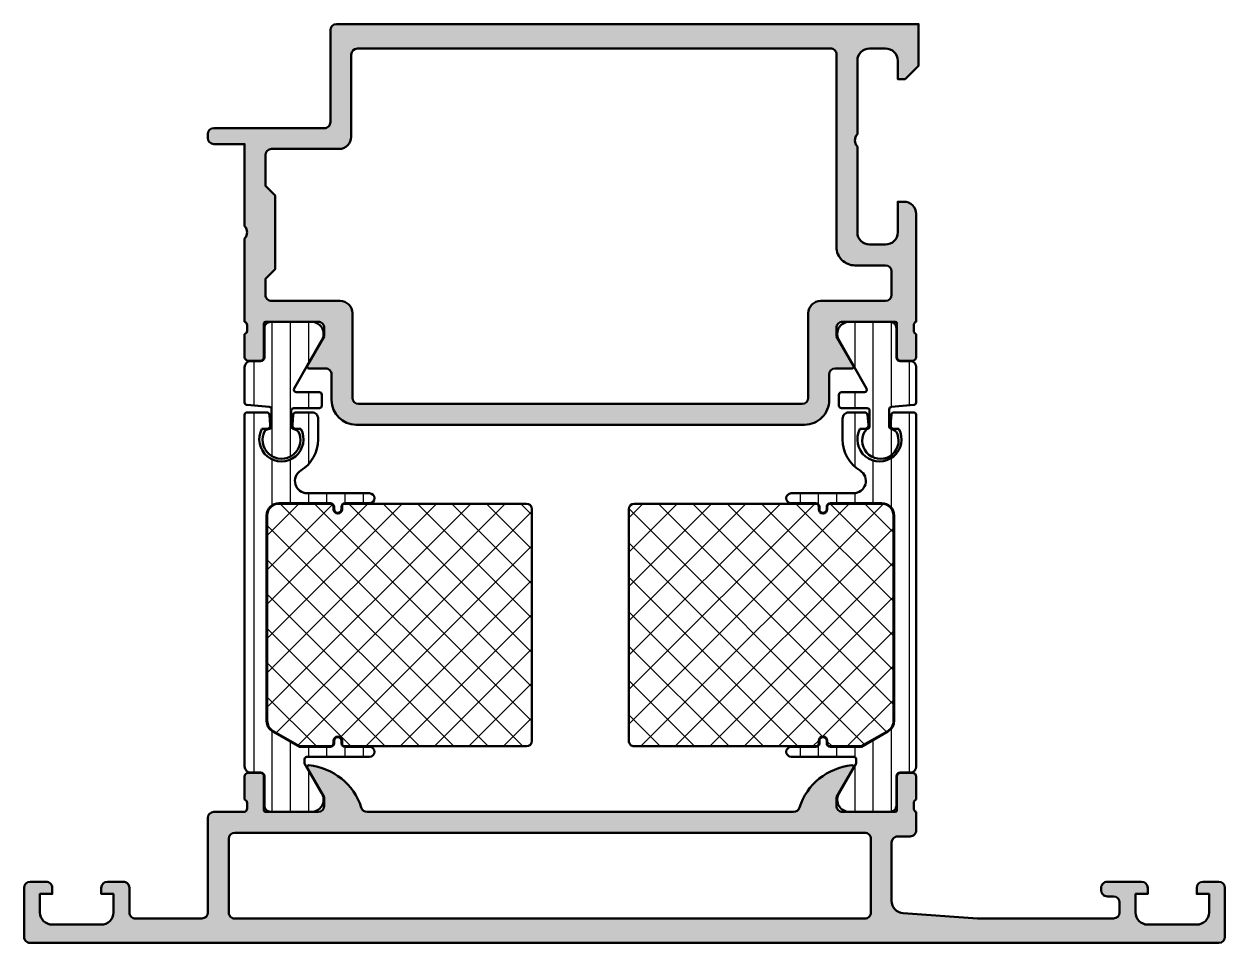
# Model space of a CAD drawing. Extents: x 5 to 103, y 0 to 75.
import ezdxf

# ---------------------------------------------------------------- set-up
doc = ezdxf.new("R2010")
doc.units = 0
for name, color, linetype, lineweight in [('0S-Alu contour', 7, 'Continuous', 50), ('0S-Alu hatch', 252, 'Continuous', 25), ('0S-Plastic contour', 254, 'Continuous', 50), ('0S-Plastic hatch', 253, 'Continuous', 25), ('0S-PT contour', 91, 'Continuous', 50), ('0S-PT hatch', 103, 'Continuous', 25)]:
    doc.layers.add(name, color=color, linetype=linetype, lineweight=lineweight)
pattern_1 = [(90, (0, 0), (-1.4859, 0), [])]
pattern_2 = [(135, (0, 0), (-1.403165018917055, -1.403165018917055), []), (225, (0, 0), (1.403165018917055, -1.403165018917055), [])]

# ---------------------------------------------------------------- blocks, each defined once
blk = doc.blocks.new('398150__BE227CD5_5D84_443B_B00A_C9797E81A49F_')
at = {"layer": '0S-Alu hatch'}
h = blk.add_hatch(color=256, dxfattribs=at)
edge = h.paths.add_edge_path()
edge.add_line((20.00026401343152, 66.0000610314205), (20.00026401343143, 65.70002746580934))
edge.add_arc((20.50026401366356, 65.70002746581957), 0.5000000002321201, 180, 269.9982514709477)
edge.add_line((20.50024875486903, 65.20002746582028), (23.00000000000023, 65.20002746582016))
edge.add_line((23.00000000000023, 65.20002746582016), (23.00000000000034, 58.50002936000881))
edge.add_ellipse((22.47497580304791, 58.00002193737366), major_axis=(-0.7250226410780467, 0), ratio=1, start_angle=136.3989482371621, end_angle=223.6019249855907, ccw=False)
edge.add_line((23.00000762035856, 57.50002251648674), (22.99999999875553, 50.69907560280582))
edge.add_ellipse((22.92116355221252, 50.43155501081272), major_axis=(-0.2788950563274118, 0), ratio=1, start_angle=178.8354106259032, end_angle=253.58012358051332, ccw=False)
edge.add_line((23.20000099875554, 50.42588660281435), (23.20000099875553, 49.97229260281433))
edge.add_ellipse((22.92113290311233, 49.96663194333727), major_axis=(-0.2789255417371754, 0), ratio=1, start_angle=106.42459455535851, end_angle=181.1628700728862, ccw=False)
edge.add_line((22.99999999875553, 49.69908860281432), (22.99999999875553, 47.81907760280581))
edge.add_arc((23.29999999875552, 47.81907760280581), 0.2999999999999971, 180, 270.0000000000027)
edge.add_line((23.29999999875554, 47.5190776028058), (24.27997431779832, 47.51907760280581))
edge.add_arc((24.27997431779831, 47.81907760280581), 0.3000000000000043, 270.0000000000027, 360)
edge.add_line((24.57997431779831, 47.81907760280581), (24.5799743177983, 50.57907560280581))
edge.add_ellipse((24.69997431774082, 50.5790756028058), major_axis=(-0.119999999942511, 0), ratio=1, start_angle=270.0000000000017, end_angle=360, ccw=False)
edge.add_line((24.69997431774081, 50.69907560274831), (29.00000000000031, 50.69909644331673))
edge.add_ellipse((29.00001032011099, 50.19910676342771), major_axis=(-0.499989679995526, 0), ratio=1, start_angle=179.9988173777202, end_angle=270.0011826219806, ccw=False)
edge.add_line((29.5, 50.19909644331712), (29.49999999999988, 49.49908423628645))
edge.add_line((29.49999999999988, 49.49908423628645), (28.11175537109273, 47.0945737382387))
edge.add_arc((28.23870596663835, 47.03788335172176), 0.1390332824644127, 155.9366245846284, 266.6097434881934)
edge.add_line((28.2304840087885, 46.89909339155913), (29.59999999875592, 46.89909339155874))
edge.add_ellipse((29.59999999875615, 46.39909339155977), major_axis=(-0.4999999999989626, 0), ratio=1, start_angle=180, end_angle=270.0000000000257, ccw=False)
edge.add_line((30.0999999987551, 46.39909339155979), (30.09999999875603, 44.29876862816139))
edge.add_arc((32.09999999875595, 44.29876862816107), 1.999999999999914, 180, 269.9999999999878)
edge.add_line((32.09999999875552, 42.29876862816116), (68.70000305175542, 42.29876862816077))
edge.add_arc((68.70000305175614, 44.29876862816139), 2.000000000000618, 269.9999999999793, 360)
edge.add_line((70.70000305175677, 44.29876862816139), (70.70000305175678, 46.39909339155868))
edge.add_ellipse((71.20000305175648, 46.39909339155897), major_axis=(-0.4999999999997016, 0), ratio=1, start_angle=270.0000000000456, end_angle=360, ccw=False)
edge.add_line((71.2000030517561, 46.89909339155867), (72.56953430175744, 46.89909339155879))
edge.add_arc((72.56129753257002, 47.0378923476637), 0.1390431392858264, 273.3961299493295, 384.0575019778553)
edge.add_line((72.68826293945314, 47.09457373823826), (71.30001831054585, 49.49908423628612))
edge.add_line((71.30001831054585, 49.49908423628612), (71.30001831054632, 50.19909644332698))
edge.add_ellipse((71.8000030538529, 50.19911170350254), major_axis=(-0.4999847435394639, 0), ratio=1, start_angle=-90.00699432660087, end_angle=0.0017487408159126971, ccw=False)
edge.add_line((71.80006408900441, 50.6990964433166), (76.10002873271398, 50.69907560274825))
edge.add_ellipse((76.10002873271398, 50.57907560274824), major_axis=(-0.1200000000000116, 0), ratio=1, start_angle=180, end_angle=270, ccw=False)
edge.add_line((76.22002873271398, 50.57907560274824), (76.22002873271398, 47.81907760274824))
edge.add_arc((76.52002873271398, 47.81907760274823), 0.2999999999999943, 180, 270)
edge.add_line((76.52002873271398, 47.51907760274824), (77.50000305175676, 47.51907760274824))
edge.add_arc((77.50000305175676, 47.81907760274825), 0.3000000000000078, 270, 360)
edge.add_line((77.80000305175678, 47.81907760274825), (77.80000305175678, 49.69908860275676))
edge.add_ellipse((77.87887014739992, 49.96663194327969), major_axis=(-0.2789255417371315, 0), ratio=1, start_angle=-1.1628700728924741, end_angle=73.57540544464848, ccw=False)
edge.add_line((77.60000205175677, 49.97229260275678), (77.60000205175677, 50.42588660275676))
edge.add_ellipse((77.87883949829981, 50.43155501075514), major_axis=(-0.2788950563274235, 0), ratio=1, start_angle=-73.58012358050843, end_angle=1.16458937409692, ccw=False)
edge.add_line((77.80000305175678, 50.69907560274824), (77.80000305175827, 59.50001525878855))
edge.add_arc((76.80000305164091, 59.50001525878811), 1.000000000117344, 0, 90.00087426481868)
edge.add_line((76.79998779284129, 60.50001525878903), (76.30000305175736, 60.50001525878889))
edge.add_line((76.30000305175736, 60.50001525878889), (76.30000305175794, 58.0000152587889))
edge.add_ellipse((75.29991565428485, 58.00010265625124), major_axis=(-1.000087401291919, 0), ratio=1, start_angle=90.00501389831152, end_angle=179.9949929319336, ccw=False)
edge.add_line((75.30000317096703, 57.00001525878857), (73.99995434284199, 57.00001525878892))
edge.add_ellipse((74.00001314057084, 58.00007405651765), major_axis=(-1.000058799457211, 0), ratio=1, start_angle=0.0033686637580103707, end_angle=89.99663133636528, ccw=False)
edge.add_line((72.99995434284212, 58.00001525878665), (72.99995434284197, 65.00001526018417))
edge.add_ellipse((73.52492478227374, 65.4999836617555), major_axis=(-0.7249568020558169, 0), ratio=1, start_angle=-43.60785378749159, end_angle=43.602621782706706, ccw=False)
edge.add_line((73.00000000000021, 65.99999999929067), (72.99999999999945, 71.9999999999992))
edge.add_ellipse((74.00005492741286, 71.99994507258641), major_axis=(-1.000054928921843, 0), ratio=1, start_angle=270.00314693606, end_angle=359.99685306376585, ccw=False)
edge.add_line((74.00000000000036, 72.99999999999982), (75.30000305175837, 72.9999999999993))
edge.add_ellipse((75.29997722375062, 71.9999741719921), major_axis=(-1.00002582834073, 0), ratio=1, start_angle=180.0014797973691, end_angle=269.9985202023832, ccw=False)
edge.add_line((76.30000305175781, 71.99999999999554), (76.30000305175724, 70.49999999999977))
edge.add_line((76.30000305175724, 70.49999999999977), (76.89999389648327, 70.50000000000027))
edge.add_line((76.89999389648327, 70.50000000000027), (78.00000000000045, 71.6000061035143))
edge.add_line((78.00000000000045, 71.6000061035143), (78, 74.99999999999991))
edge.add_line((78, 74.99999999999991), (30.5002640134316, 74.99999999999973))
edge.add_arc((30.50028493701999, 74.49997907641107), 0.5000209240264388, 90.00239756628012, 179.9976024336429)
edge.add_line((30.00026401343133, 74.50000000000011), (30.00026401343132, 66.99999999999993))
edge.add_ellipse((29.50029453007858, 66.99996948055868), major_axis=(-0.4999694842842396, 0), ratio=1, start_angle=89.9930054588259, end_angle=180.0034974838206, ccw=False)
edge.add_line((29.50023349491744, 66.49999999999997), (20.50026401342632, 66.49999999999923))
edge.add_arc((20.50026401343115, 65.99999999627431), 0.5000000037249209, 90.00000000055367, 179.993005887432)
edge = h.paths.add_edge_path()
edge.add_ellipse((32.20029758276723, 72.499987792968), major_axis=(-0.5000305185099218, 0), ratio=1, start_angle=270.00349684403585, end_angle=359.99650315784504, ccw=False)
edge.add_line((32.20026706518374, 73.00001831054665), (70.80001220309043, 72.99998779317873))
edge.add_ellipse((70.80004272253701, 72.50001830961585), major_axis=(-0.499969484494379, 0), ratio=1, start_angle=179.9930054594119, end_angle=270.0034974844233, ccw=False)
edge.add_line((71.3000122033059, 72.49995727445986), (71.30001220703129, 56.8000106811515))
edge.add_arc((72.80001220703072, 56.8000106811515), 1.499999999999431, 180, 270.0000000000005)
edge.add_line((72.80001220703073, 55.30001068115208), (75.3000030517578, 55.30001068115208))
edge.add_ellipse((75.30000305175776, 54.80001068115246), major_axis=(-0.4999999999996101, 0), ratio=1, start_angle=180, end_angle=269.9999999999951, ccw=False)
edge.add_line((75.80000305175736, 54.80001068115242), (75.80000305175713, 52.89909644331646))
edge.add_ellipse((75.30000305175753, 52.89909644331646), major_axis=(-0.499999999999595, 0), ratio=1, start_angle=90.00000000000807, end_angle=180, ccw=False)
edge.add_line((75.3000030517576, 52.39909644331686), (70.00092949662229, 52.39909644331677))
edge.add_arc((70.0009274475944, 51.39818730625994), 1.000909137058925, 89.99988270598647, 180.0001172906019)
edge.add_line((69.00001831053758, 51.39818525722986), (69.00000305175676, 44.49874116234029))
edge.add_ellipse((68.49999232068394, 44.49878241257775), major_axis=(-0.5000107327743628, 0), ratio=1, start_angle=90.0012296638372, end_angle=179.9952731724382, ccw=False)
edge.add_line((68.50000305175561, 43.99877167991855), (32.29999795146663, 43.99877167991837))
edge.add_ellipse((32.30000868249468, 44.49878036523894), major_axis=(-0.5000086854357254, 0), ratio=1, start_angle=0.004726827561796654, end_angle=89.9987703361254, ccw=False)
edge.add_line((31.79999999876049, 44.49873911517028), (31.79998473998023, 51.39909744789301))
edge.add_arc((30.80001000428273, 51.3990762505277), 0.9999747359221768, 0.0012145502538139, 90.0014491386028)
edge.add_line((30.79998471268178, 52.39905098613004), (25.20000326079588, 52.4003497470638))
edge.add_ellipse((25.20000326079586, 52.90034974706365), major_axis=(-0.4999999999998508, 0), ratio=1, start_angle=0, end_angle=90.00000000000318, ccw=False)
edge.add_line((24.70000326079599, 52.9003497470636), (24.70000326079591, 54.20001458147684))
edge.add_line((24.70000326079591, 54.20001458147684), (25.50000762035859, 55.00001894103898))
edge.add_line((25.50000762035859, 55.00001894103898), (25.50000762035862, 61.00002493940139))
edge.add_line((25.50000762035862, 61.00002493940139), (24.70000326079619, 61.80002929896392))
edge.add_line((24.70000326079619, 61.80002929896392), (24.70001455071077, 64.30001325213192))
edge.add_ellipse((25.20001455071042, 64.30001220703029), major_axis=(-0.5000000000007426, 0), ratio=1, start_angle=270.00000000014654, end_angle=359.9998802401752, ccw=False)
edge.add_line((25.20001455070914, 64.80001220703103), (30.70026706512218, 64.8000122069622))
edge.add_arc((30.70027874519627, 65.80000052695526), 0.9999883200612565, 269.9993307732334, 360.000669226757)
edge.add_line((31.70026706518931, 65.80001220703147), (31.70026706518858, 72.50001831053508))
at = {"layer": '0S-Alu contour', "color": 7}
for points in [[(30.00026401343133, 74.50000000000011), (30.00026401343132, 66.99999999999993)], [(76.30000305175781, 71.99999999999554), (76.30000305175724, 70.49999999999977), (76.89999389648327, 70.50000000000027), (78.00000000000045, 71.6000061035143), (78, 74.99999999999991), (30.5002640134316, 74.99999999999973)], [(32.20026706518374, 73.00001831054665), (70.80001220309043, 72.99998779317873)], [(74.00000000000036, 72.99999999999982), (75.30000305175837, 72.9999999999993)], [(31.70026706518931, 65.80001220703147), (31.70026706518858, 72.50001831053508)], [(71.3000122033059, 72.49995727445986), (71.30001220703129, 56.8000106811515)], [(73.00000000000021, 65.99999999929067), (72.99999999999945, 71.9999999999992)], [(20.00026401343152, 66.0000610314205), (20.00026401343143, 65.70002746580934)], [(29.50023349491744, 66.49999999999997), (20.50026401342632, 66.49999999999923)], [(20.50024875486903, 65.20002746582028), (23.00000000000023, 65.20002746582016), (23.00000000000034, 58.50002936000881)], [(25.20001455070914, 64.80001220703103), (30.70026706512218, 64.8000122069622)], [(72.99995434284212, 58.00001525878665), (72.99995434284197, 65.00001526018417)], [(24.70000326079599, 52.9003497470636), (24.70000326079591, 54.20001458147684), (25.50000762035859, 55.00001894103898), (25.50000762035862, 61.00002493940139), (24.70000326079619, 61.80002929896392), (24.70001455071077, 64.30001325213192)], [(76.79998779284129, 60.50001525878903), (76.30000305175736, 60.50001525878889), (76.30000305175794, 58.0000152587889)], [(77.80000305175678, 50.69907560274824), (77.80000305175827, 59.50001525878855)], [(23.00000762035856, 57.50002251648674), (22.99999999875553, 50.69907560280582)], [(75.30000317096703, 57.00001525878857), (73.99995434284199, 57.00001525878892)], [(72.80001220703073, 55.30001068115208), (75.3000030517578, 55.30001068115208)], [(75.80000305175736, 54.80001068115242), (75.80000305175713, 52.89909644331646)], [(30.79998471268178, 52.39905098613004), (25.20000326079588, 52.4003497470638)], [(75.3000030517576, 52.39909644331686), (70.00092949662229, 52.39909644331677)], [(31.79999999876049, 44.49873911517028), (31.79998473998023, 51.39909744789301)], [(69.00001831053758, 51.39818525722986), (69.00000305175676, 44.49874116234029)], [(23.20000099875554, 50.42588660281435), (23.20000099875553, 49.97229260281433)], [(24.57997431779831, 47.81907760280581), (24.5799743177983, 50.57907560280581)], [(24.69997431774081, 50.69907560274831), (29.00000000000031, 50.69909644331673)], [(29.5, 50.19909644331712), (29.49999999999988, 49.49908423628645), (28.11175537109273, 47.0945737382387)], [(72.68826293945314, 47.09457373823826), (71.30001831054585, 49.49908423628612), (71.30001831054632, 50.19909644332698)], [(71.80006408900441, 50.6990964433166), (76.10002873271398, 50.69907560274825)], [(76.22002873271398, 50.57907560274824), (76.22002873271398, 47.81907760274824)], [(77.60000205175677, 49.97229260275678), (77.60000205175677, 50.42588660275676)], [(22.99999999875553, 49.69908860281432), (22.99999999875553, 47.81907760280581)], [(77.80000305175678, 47.81907760274825), (77.80000305175678, 49.69908860275676)], [(23.29999999875554, 47.5190776028058), (24.27997431779832, 47.51907760280581)], [(76.52002873271398, 47.51907760274824), (77.50000305175676, 47.51907760274824)], [(28.2304840087885, 46.89909339155913), (29.59999999875592, 46.89909339155874)], [(30.0999999987551, 46.39909339155979), (30.09999999875603, 44.29876862816139)], [(70.70000305175677, 44.29876862816139), (70.70000305175678, 46.39909339155868)], [(71.2000030517561, 46.89909339155867), (72.56953430175744, 46.89909339155879)], [(68.50000305175561, 43.99877167991855), (32.29999795146663, 43.99877167991837)], [(32.09999999875552, 42.29876862816116), (68.70000305175542, 42.29876862816077)]]:
    blk.add_lwpolyline(points, dxfattribs=at)
for centre, radius, start, end in [((30.50028493701999, 74.49997907641107), 0.5000209240264388, 90.00239756628012, 179.9976024336429), ((20.50026401343115, 65.99999999627431), 0.5000000037249209, 90.00000000055367, 179.993005887432), ((20.50026401366356, 65.70002746581957), 0.5000000002321201, 180, 269.9982514709477), ((30.70027874519627, 65.80000052695526), 0.9999883200612565, 269.9993307732334, 0.0006692267570559), ((76.80000305164091, 59.50001525878811), 1.000000000117344, 0, 90.00087426481868), ((72.80001220703072, 56.8000106811515), 1.499999999999431, 180, 270.0000000000005), ((30.80001000428273, 51.3990762505277), 0.9999747359221768, 0.0012145502538139, 90.0014491386028), ((70.0009274475944, 51.39818730625994), 1.000909137058925, 89.99988270598647, 180.0001172906019), ((23.29999999875552, 47.81907760280581), 0.2999999999999971, 180, 270.0000000000027), ((24.27997431779831, 47.81907760280581), 0.3000000000000043, 270.0000000000027, 0), ((28.23870596663835, 47.03788335172176), 0.1390332824644127, 155.9366245846284, 266.6097434881934), ((72.56129753257002, 47.0378923476637), 0.1390431392858264, 273.3961299493295, 24.05750197785528), ((76.52002873271398, 47.81907760274823), 0.2999999999999943, 180, 270), ((77.50000305175676, 47.81907760274825), 0.3000000000000078, 270, 0), ((32.09999999875595, 44.29876862816107), 1.999999999999914, 180, 269.9999999999878), ((68.70000305175614, 44.29876862816139), 2.000000000000618, 269.9999999999793, 0)]:
    blk.add_arc(centre, radius, start, end, dxfattribs=at)
at = {"layer": '0S-Alu contour', "color": 7, "extrusion": (0, 0, -1)}
for centre, radius, start, end in [((-32.20029758276723, 72.499987792968), 0.5000305185099218, 0.003496842154942, 89.99650315596416), ((-70.80004272253701, 72.50001830961585), 0.499969484494379, 89.99650251557671, 180.0069945405882), ((-74.00005492741286, 71.99994507258641), 1.000054928921843, 0.0031469362341623, 89.99685306394004), ((-75.29997722375062, 71.9999741719921), 1.00002582834073, 90.0014797976168, 179.9985202026309), ((-29.50029453007858, 66.99996948055868), 0.4999694842842396, 179.9965025161794, 270.0069945411741), ((-73.52492478227374, 65.4999836617555), 0.7249568020558171, 316.3973782172933, 43.60785378749162), ((-25.20001455071042, 64.30001220703029), 0.5000000000007426, 0.0001197598248263, 89.99999999985344), ((-22.47497580304791, 58.00002193737366), 0.7250226410780467, 136.3980750144093, 223.6010517628379), ((-74.00001314057084, 58.00007405651765), 1.000058799457211, 270.0033686636347, 359.996631336242), ((-75.29991565428485, 58.00010265625124), 1.000087401291919, 180.0050070680665, 269.9949861016885), ((-75.30000305175776, 54.80001068115246), 0.4999999999996101, 90.00000000000487, 180), ((-25.20000326079586, 52.90034974706365), 0.4999999999998508, 269.9999999999968, 0), ((-75.30000305175753, 52.89909644331646), 0.499999999999595, 180, 269.9999999999919), ((-22.92116355221252, 50.43155501081272), 0.2788950563274118, 106.4198764194867, 181.1645893740969), ((-24.69997431774082, 50.5790756028058), 0.119999999942511, 0, 89.99999999999831), ((-29.00001032011099, 50.19910676342771), 0.499989679995526, 89.99881737801938, 180.0011826222798), ((-71.8000030538529, 50.19911170350254), 0.499984743539464, 359.9982512591841, 90.00699432660089), ((-76.10002873271398, 50.57907560274824), 0.1200000000000116, 90, 180), ((-77.87883949829981, 50.43155501075514), 0.2788950563274235, 358.8354106259031, 73.58012358050841), ((-22.92113290311233, 49.96663194333727), 0.2789255417371754, 178.8371299271138, 253.5754054446415), ((-77.87887014739992, 49.96663194327969), 0.2789255417371315, 286.4245945553515, 1.162870072892493), ((-29.59999999875615, 46.39909339155977), 0.4999999999989626, 89.99999999997434, 180), ((-71.20000305175648, 46.39909339155897), 0.4999999999997016, 0, 89.9999999999544), ((-32.30000868249468, 44.49878036523894), 0.5000086854357254, 270.0012296638746, 359.9952731724382), ((-68.49999232068394, 44.49878241257775), 0.5000107327743628, 180.0047268275618, 269.9987703361628)]:
    blk.add_arc(centre, radius, start, end, dxfattribs=at)
blk = doc.blocks.new('284683__8B90F29C_3190_4633_B535_86BAB5C38023___64503A20_E219_4290_AE89_2E7B5799825A_')
at = {"layer": '0S-Plastic hatch'}
h = blk.add_hatch(dxfattribs=at)
h.set_pattern_fill('ANSI31', color=256, scale=0.4680000000000001, angle=45, style=0)
h.set_pattern_definition(pattern_1)
edge = h.paths.add_edge_path()
edge.add_line((22.99996948242178, 46.99000289441434), (22.99996948242178, 44.10749724866238))
edge.add_arc((23.20037349366977, 44.10788902240662), 0.2004043941907311, 180.1120085038914, 269.8836202750908)
edge.add_line((23.19996643066396, 43.90748504163113), (24.99996948242177, 43.749983820928))
edge.add_ellipse((24.9995652249761, 43.54958264549861), major_axis=(-0.2004015831713085, 0), ratio=1, start_angle=180.1112080115199, end_angle=269.8844207674584, ccw=False)
edge.add_line((25.19996643066396, 43.54997161389674), (25.19996643066396, 42.14997581006374))
edge.add_ellipse((24.99956244046832, 42.15036757813821), major_axis=(-0.2004043731273366, 0), ratio=1, start_angle=90.11419246348919, end_angle=179.8879931053353, ccw=False)
edge.add_line((24.99996185302725, 41.9499636030325), (24.68817892375893, 41.85180262913974))
edge.add_arc((26.01004976424742, 41.0643418485634), 1.538647782918374, 149.2170288686111, 389.0626318902398)
edge.add_line((27.35496520996081, 41.81176371321626), (26.99996948242178, 41.9499636030325))
edge.add_ellipse((27.00036607425718, 42.15036475752227), major_axis=(-0.2004015469149841, 0), ratio=1, start_angle=0.11120204489219532, end_angle=89.8866123862843, ccw=False)
edge.add_line((26.79996490478506, 42.14997581006374), (26.79996490478506, 43.44999602795925))
edge.add_ellipse((27.00032706946264, 43.44961552428631), major_axis=(-0.200362525980616, 0), ratio=1, start_angle=270.1044375530914, end_angle=359.89119089237767, ccw=False)
edge.add_line((26.99996185302725, 43.64997771741238), (29.09996032714835, 43.64997771741238))
edge.add_arc((29.09956373531296, 43.85037887190214), 0.2004015469149663, 270.1133876137158, 359.8887979551078)
edge.add_line((29.29996490478506, 43.84998992444361), (29.29996490478506, 44.74998382092801))
edge.add_arc((29.09954278119066, 44.74957392014649), 0.2004225427558994, 0.1171804371410508, 89.88063399403912)
edge.add_line((29.09996032714834, 44.94999602795926), (27.21239518426612, 44.94999602795926))
edge.add_ellipse((27.21239518426611, 45.14999602795926), major_axis=(-0.2000000000000028, 0), ratio=1, start_angle=-29.879840183826104, end_angle=90.00000000000102, ccw=False)
edge.add_line((27.03898076611451, 45.24963256531951), (29.28545098052124, 49.15954689441433))
edge.add_arc((28.44419833152989, 49.70018181969148), 0.9999960709244813, 327.2729839001592, 441.8183919481002)
edge.add_line((28.58650898052125, 50.68999989441434), (25.1099674824215, 50.69000000000021))
edge.add_arc((25.10996484279643, 50.19000402256159), 0.4999959774455975, 89.99969751881494, 180.0003024817733)
edge.add_line((24.6099688653578, 50.19000138293139), (24.6103008100157, 47.79004449382738))
edge.add_ellipse((24.31030081288525, 47.79000300000021), major_axis=(-0.3000000000000154, 0), ratio=1, start_angle=90.00000746561977, end_angle=180.0079247372928, ccw=False)
edge.add_line((24.31030085197515, 47.4900030000002), (23.49996941727197, 47.49000289441433))
edge.add_arc((23.49996948242178, 46.99000289441434), 0.5, 90.00000746561778, 180)
at = {"layer": '0S-Plastic contour', "color": 7}
for points in [[(24.6099688653578, 50.19000138293139), (24.6103008100157, 47.79004449382738)], [(28.58650898052125, 50.68999989441434), (25.1099674824215, 50.69000000000021)], [(27.03898076611451, 45.24963256531951), (29.28545098052124, 49.15954689441433)], [(24.31030085197515, 47.4900030000002), (23.49996941727197, 47.49000289441433)], [(22.99996948242178, 46.99000289441434), (22.99996948242178, 44.10749724866238)], [(29.09996032714834, 44.94999602795926), (27.21239518426612, 44.94999602795926)], [(29.29996490478506, 43.84998992444361), (29.29996490478506, 44.74998382092801)], [(23.19996643066396, 43.90748504163113), (24.99996948242177, 43.749983820928)], [(25.19996643066396, 43.54997161389674), (25.19996643066396, 42.14997581006374)], [(26.79996490478506, 42.14997581006374), (26.79996490478506, 43.44999602795925)], [(26.99996185302725, 43.64997771741238), (29.09996032714835, 43.64997771741238)], [(24.99996185302725, 41.9499636030325), (24.68817892375893, 41.85180262913974)], [(27.35496520996081, 41.81176371321626), (26.99996948242178, 41.9499636030325)]]:
    blk.add_lwpolyline(points, dxfattribs=at)
for centre, radius, start, end in [((25.10996484279643, 50.19000402256159), 0.4999959774455975, 89.99969751881494, 180.0003024817733), ((28.44419833152989, 49.70018181969148), 0.9999960709244813, 327.2729839001592, 81.81839194810021), ((23.49996948242178, 46.99000289441434), 0.5, 90.00000746561778, 180), ((23.20037349366977, 44.10788902240662), 0.2004043941907311, 180.1120085038914, 269.8836202750908), ((29.09954278119066, 44.74957392014649), 0.2004225427558994, 0.1171804371410508, 89.88063399403912), ((29.09956373531296, 43.85037887190214), 0.2004015469149663, 270.1133876137158, 359.8887979551078), ((26.01004976424742, 41.0643418485634), 1.538647782918374, 149.2170288686111, 29.06263189023981)]:
    blk.add_arc(centre, radius, start, end, dxfattribs=at)
at = {"layer": '0S-Plastic contour', "color": 7, "extrusion": (0, 0, -1)}
for centre, radius, start, end in [((-24.31030081288525, 47.79000300000021), 0.3000000000000154, 179.9920752627072, 269.9999925343802), ((-27.21239518426611, 45.14999602795926), 0.2000000000000028, 269.999999999999, 29.87984018382617), ((-24.9995652249761, 43.54958264549861), 0.2004015831713085, 90.1155792325416, 179.8887919884801), ((-27.00032706946264, 43.44961552428631), 0.200362525980616, 0.1088091076223094, 89.89556244690863), ((-24.99956244046832, 42.15036757813821), 0.2004043731273366, 180.1120068946648, 269.8858075365108), ((-27.00036607425718, 42.15036475752227), 0.2004015469149841, 270.1133876137157, 359.8887979551078)]:
    blk.add_arc(centre, radius, start, end, dxfattribs=at)
blk = doc.blocks.new('284683__E0001336_C5BB_4338_B79D_D0490E24EF05___F64F37DA_EC9A_44CD_A335_EDD58C76E3D9_')
at = {"layer": '0S-Plastic hatch'}
h = blk.add_hatch(dxfattribs=at)
h.set_pattern_fill('ANSI31', color=256, scale=0.4680000000000001, angle=45, style=0)
h.set_pattern_definition(pattern_1)
edge = h.paths.add_edge_path()
edge.add_line((22.99996337890298, 43.09995264472375), (22.99996949735026, 14.4099968933767))
edge.add_arc((23.49996949735027, 14.40999700000718), 0.4999999999999983, 180.0000121943268, 269.9999999999984)
edge.add_line((23.49996949735025, 13.90999700000718), (24.3103008157551, 13.90999700000718))
edge.add_ellipse((24.31030081575511, 13.60999700000719), major_axis=(-0.2999999999999847, 0), ratio=1, start_angle=180, end_angle=270.00000000000205, ccw=False)
edge.add_line((24.6103008157551, 13.60999700000718), (24.60996886535807, 11.20999861707087))
edge.add_arc((25.10996484279667, 11.20999597744579), 0.4999959774455815, 179.9996975182267, 270.0003024811883)
edge.add_line((25.10996748242177, 10.71000000000718), (28.58650898052123, 10.71000000000718))
edge.add_arc((28.44419833152989, 11.69981807473003), 0.9999960709244718, 278.181608051899, 392.7270160998406)
edge.add_line((29.28545098052124, 12.24045300000718), (27.8999725341796, 14.64017239078969))
edge.add_line((27.8999725341796, 14.64017239078969), (27.8999725341796, 14.99996490500277))
edge.add_ellipse((28.09997253417959, 14.99996490500283), major_axis=(-0.1999999999999886, 0), ratio=1, start_angle=270.00000000001626, end_angle=360, ccw=False)
edge.add_line((28.09997253417953, 15.19996490500282), (33.19996032714835, 15.19996490500284))
edge.add_arc((33.19996032714835, 15.5999588014872), 0.3999938964843608, 270, 450)
edge.add_line((33.19996032714835, 15.99995269797157), (31.19995727539049, 15.99995269797168))
edge.add_ellipse((31.19995727539051, 16.29995269797166), major_axis=(-0.2999999999999794, 0), ratio=1, start_angle=0, end_angle=89.99999999999528, ccw=False)
edge.add_line((30.89995727539053, 16.29995269797166), (30.89995727539053, 16.4999526979716))
edge.add_arc((30.59996185302725, 16.49995269797148), 0.2999954223632812, 0, 180)
edge.add_line((30.29996643066397, 16.49995269797148), (30.29996643066397, 16.29995269797164))
edge.add_ellipse((29.99996643066385, 16.29995269797158), major_axis=(-0.300000000000125, 0), ratio=1, start_angle=90.00000000001091, end_angle=180, ccw=False)
edge.add_line((29.99996643066391, 15.99995269797145), (27.4737487792969, 15.99995269797156))
edge.add_line((27.4737487792969, 15.99995269797156), (25.30004577636714, 17.25468444556629))
edge.add_ellipse((25.8000520520856, 18.12079275910165), major_axis=(-1.000074940458416, 0), ratio=1, start_angle=0.0011141101646217066, end_angle=60.002063636111586, ccw=False)
edge.add_line((24.79997711181625, 18.12077331275383), (24.79996450176122, 34.8999760309024))
edge.add_ellipse((25.79996450176073, 34.89997711203409), major_axis=(-1.00000000000009, 0), ratio=1, start_angle=-89.99999999999488, end_angle=6.194420529936906e-05, ccw=False)
edge.add_line((25.79996450176064, 35.89997711203418), (29.99996643066391, 35.89997711203395))
edge.add_ellipse((29.99996643066398, 35.59997711203396), major_axis=(-0.2999999999999971, 0), ratio=1, start_angle=180, end_angle=270.00000000001353, ccw=False)
edge.add_line((30.29996643066397, 35.59997711203396), (30.29996643066397, 35.39997711203407))
edge.add_arc((30.59996185302725, 35.39997711203407), 0.2999954223632812, 180, 360)
edge.add_line((30.89995727539053, 35.39997711203407), (30.89995727539053, 35.59997711203394))
edge.add_ellipse((31.19995727539072, 35.59997711203388), major_axis=(-0.3000000000001854, 0), ratio=1, start_angle=270.0000000000007, end_angle=360, ccw=False)
edge.add_line((31.19995727539072, 35.89997711203407), (33.19996032714835, 35.89997711203398))
edge.add_arc((33.19996032714835, 36.2999710085184), 0.3999938964844105, 270, 450)
edge.add_line((33.19996032714835, 36.69996490500281), (28.10715342860033, 36.69996490500281))
edge.add_ellipse((28.10715342860031, 37.69996490500276), major_axis=(-0.999999999999943, 0), ratio=1, start_angle=-58.211669356389905, end_angle=90.00000000000102, ccw=False)
edge.add_arc((26.00002267645361, 41.0999649040261), 3.000000000000184, 301.7883306436116, 360.0039970867418)
edge.add_line((29.00002266915362, 41.10017419099833), (28.99996337890627, 42.79995269797152))
edge.add_arc((28.4999633789061, 42.79995269797146), 0.5000000000001564, 0, 90.00000000000487)
edge.add_line((28.49996337890606, 43.29995269797162), (27.17394800742169, 43.29995269797161))
edge.add_arc((27.17394800742169, 43.09995269797162), 0.2000000000000032, 90, 174.999843447359)
edge.add_line((26.97470911543224, 43.1173843909134), (26.90110504091876, 42.27611244441566))
edge.add_arc((27.19996337890301, 42.24996490500294), 0.3000000000000682, 174.9998434473521, 270.0000000000027)
edge.add_line((27.19996337890302, 41.94996490500287), (27.58668584119277, 41.94996490500281))
edge.add_ellipse((26.0000226764538, 41.09996490402614), major_axis=(-1.799999999999962, 0), ratio=1, start_angle=-28.17864277579929, end_angle=208.1786427757992, ccw=False)
edge.add_line((24.41335951171482, 41.94996490500281), (24.79996337890303, 41.94996490500293))
edge.add_arc((24.79996337890309, 42.24996490500298), 0.300000000000039, 269.9999999999891, 365.0001565526376)
edge.add_line((25.0988217168873, 42.27611244441564), (25.02521764237395, 43.11738439091334))
edge.add_arc((24.82597875038428, 43.09995269797141), 0.2000000000002302, 5.000156552674131, 90.00000000000813)
edge.add_line((24.82597875038425, 43.29995269797165), (23.19996337890302, 43.29995269797164))
edge.add_arc((23.19996337890301, 43.09995269797161), 0.2000000000000384, 89.99999999999594, 179.9999847272327)
at = {"layer": '0S-Plastic contour', "color": 7}
for points in [[(24.82597875038425, 43.29995269797165), (23.19996337890302, 43.29995269797164)], [(28.49996337890606, 43.29995269797162), (27.17394800742169, 43.29995269797161)], [(22.99996337890298, 43.09995264472375), (22.99996949735026, 14.4099968933767)], [(25.0988217168873, 42.27611244441564), (25.02521764237395, 43.11738439091334)], [(26.97470911543224, 43.1173843909134), (26.90110504091876, 42.27611244441566)], [(29.00002266915362, 41.10017419099833), (28.99996337890627, 42.79995269797152)], [(24.41335951171482, 41.94996490500281), (24.79996337890303, 41.94996490500293)], [(27.19996337890302, 41.94996490500287), (27.58668584119277, 41.94996490500281)], [(33.19996032714835, 36.69996490500281), (28.10715342860033, 36.69996490500281)], [(25.79996450176064, 35.89997711203418), (29.99996643066391, 35.89997711203395)], [(30.29996643066397, 35.59997711203396), (30.29996643066397, 35.39997711203407)], [(30.89995727539053, 35.39997711203407), (30.89995727539053, 35.59997711203394)], [(31.19995727539072, 35.89997711203407), (33.19996032714835, 35.89997711203398)], [(24.79997711181625, 18.12077331275383), (24.79996450176122, 34.8999760309024)], [(29.99996643066391, 15.99995269797145), (27.4737487792969, 15.99995269797156), (25.30004577636714, 17.25468444556629)], [(30.29996643066397, 16.49995269797148), (30.29996643066397, 16.29995269797164)], [(30.89995727539053, 16.29995269797166), (30.89995727539053, 16.4999526979716)], [(33.19996032714835, 15.99995269797157), (31.19995727539049, 15.99995269797168)], [(29.28545098052124, 12.24045300000718), (27.8999725341796, 14.64017239078969), (27.8999725341796, 14.99996490500277)], [(28.09997253417953, 15.19996490500282), (33.19996032714835, 15.19996490500284)], [(23.49996949735025, 13.90999700000718), (24.3103008157551, 13.90999700000718)], [(24.6103008157551, 13.60999700000718), (24.60996886535807, 11.20999861707087)], [(25.10996748242177, 10.71000000000718), (28.58650898052123, 10.71000000000718)]]:
    blk.add_lwpolyline(points, dxfattribs=at)
for centre, radius, start, end in [((23.19996337890301, 43.09995269797161), 0.2000000000000384, 89.99999999999594, 179.9999847272327), ((24.82597875038428, 43.09995269797141), 0.2000000000002302, 5.000156552674131, 90.00000000000813), ((27.17394800742169, 43.09995269797162), 0.2000000000000032, 90, 174.999843447359), ((28.4999633789061, 42.79995269797146), 0.5000000000001564, 0, 90.00000000000487), ((24.79996337890309, 42.24996490500298), 0.300000000000039, 269.9999999999891, 5.000156552637641), ((27.19996337890301, 42.24996490500294), 0.3000000000000682, 174.9998434473521, 270.0000000000027), ((26.00002267645361, 41.0999649040261), 3.000000000000184, 301.7883306436116, 0.0039970867418171), ((33.19996032714835, 36.2999710085184), 0.3999938964844105, 270, 90), ((30.59996185302725, 35.39997711203407), 0.2999954223632812, 180, 0), ((30.59996185302725, 16.49995269797148), 0.2999954223632812, 0, 180), ((33.19996032714835, 15.5999588014872), 0.3999938964843608, 270, 90), ((23.49996949735027, 14.40999700000718), 0.4999999999999983, 180.0000121943268, 269.9999999999984), ((28.44419833152989, 11.69981807473003), 0.9999960709244718, 278.181608051899, 32.72701609984063), ((25.10996484279667, 11.20999597744579), 0.4999959774455815, 179.9996975182267, 270.0003024811883)]:
    blk.add_arc(centre, radius, start, end, dxfattribs=at)
at = {"layer": '0S-Plastic contour', "color": 7, "extrusion": (0, 0, -1)}
for centre, radius, start, end in [((-26.0000226764538, 41.09996490402614), 1.799999999999962, 151.8213572242008, 28.1786427757992), ((-28.10715342860031, 37.69996490500276), 0.999999999999943, 269.999999999999, 58.21166935638991), ((-25.79996450176073, 34.89997711203409), 1.00000000000009, 359.9999380557947, 89.99999999999491), ((-29.99996643066398, 35.59997711203396), 0.2999999999999971, 89.99999999998644, 180), ((-31.19995727539072, 35.59997711203388), 0.3000000000001854, 0, 89.99999999999935), ((-25.8000520520856, 18.12079275910165), 1.000074940458416, 299.9979363638884, 359.9988858898354), ((-29.99996643066385, 16.29995269797158), 0.300000000000125, 180, 269.9999999999891), ((-31.19995727539051, 16.29995269797166), 0.2999999999999794, 270.0000000000047, 0), ((-28.09997253417959, 14.99996490500283), 0.1999999999999886, 0, 89.99999999998371), ((-24.31030081575511, 13.60999700000719), 0.2999999999999847, 89.99999999999797, 180)]:
    blk.add_arc(centre, radius, start, end, dxfattribs=at)
blk = doc.blocks.new('284683__2AE0C141_EB8D_483A_8C9A_9E45840B934F___3FD61EB9_E285_4A42_8F7D_E4DD36CBAB68_')
at = {"layer": '0S-Plastic hatch'}
h = blk.add_hatch(dxfattribs=at)
h.set_pattern_fill('ANSI31', color=256, scale=0.4680000000000001, angle=45, style=0)
h.set_pattern_definition(pattern_1)
edge = h.paths.add_edge_path()
edge.add_line((77.8, 46.99000289441434), (77.8, 44.10749724866238))
edge.add_ellipse((77.59959598875199, 44.10788902240663), major_axis=(-0.2004043941907454, 0), ratio=1, start_angle=90.11637972491332, end_angle=179.8879914961055, ccw=False)
edge.add_line((77.60000305175781, 43.90748504163113), (75.80000000000001, 43.749983820928))
edge.add_arc((75.80040425744569, 43.5495826454986), 0.2004015831713134, 90.11557923254156, 179.8887919884801)
edge.add_line((75.60000305175781, 43.54997161389674), (75.60000305175781, 42.14997581006374))
edge.add_arc((75.80040704195345, 42.1503675781382), 0.2004043731273281, 180.1120068946615, 269.8858075365129)
edge.add_line((75.80000762939453, 41.9499636030325), (76.15500335693359, 41.75334989719877))
edge.add_ellipse((74.88454751755884, 40.9921021131923), major_axis=(-1.481065909558436, 0), ratio=1, start_angle=-29.650612119182483, end_angle=210.9297307998251, ccw=False)
edge.add_line((73.59741494383803, 41.7247998449501), (73.79999999999998, 41.9499636030325))
edge.add_arc((73.7996034081646, 42.15036475752227), 0.2004015469149797, 270.1133876137157, 359.8887979551078)
edge.add_line((74.00000457763672, 42.14997581006374), (74.00000457763672, 43.44999602795925))
edge.add_arc((73.79964241295914, 43.44961552428631), 0.2003625259806087, 0.108809107625659, 89.89556244690863)
edge.add_line((73.80000762939454, 43.64997771741237), (71.70000915527342, 43.64997771741238))
edge.add_ellipse((71.70040574710883, 43.85037887190214), major_axis=(-0.2004015469149628, 0), ratio=1, start_angle=0.11120204489219532, end_angle=89.8866123862802, ccw=False)
edge.add_line((71.50000457763673, 43.84998992444361), (71.50000457763672, 44.74998382092801))
edge.add_ellipse((71.70042670123115, 44.74957392014646), major_axis=(-0.2004225427559334, 0), ratio=1, start_angle=270.119366005973, end_angle=359.8828195628527, ccw=False)
edge.add_line((71.70000915527343, 44.94999602795926), (73.58757429815566, 44.94999602795926))
edge.add_arc((73.58757429815566, 45.14999602795926), 0.2000000000000011, 270, 389.8798401838257)
edge.add_line((73.76098871630727, 45.24963256531951), (71.51451850190054, 49.15954689441433))
edge.add_ellipse((72.35577115089188, 49.70018181969148), major_axis=(-0.9999960709244738, 0), ratio=1, start_angle=-81.8183919481001, end_angle=32.727016099840796, ccw=False)
edge.add_line((72.21346050190053, 50.68999989441434), (75.69000200000028, 50.69000000000021))
edge.add_ellipse((75.69000463962537, 50.1900040225616), major_axis=(-0.4999959774455691, 0), ratio=1, start_angle=179.9996975182268, end_angle=270.0003024811883, ccw=False)
edge.add_line((76.19000061706397, 50.1900013829314), (76.18966867240607, 47.79004449382738))
edge.add_arc((76.48966866953651, 47.7900030000002), 0.2999999999999989, 179.9920752627072, 269.9999925343822)
edge.add_line((76.48966863044663, 47.4900030000002), (77.3000000651498, 47.49000289441433))
edge.add_ellipse((77.30000000000001, 46.99000289441435), major_axis=(-0.499999999999983, 0), ratio=1, start_angle=180, end_angle=269.99999253438386, ccw=False)
at = {"layer": '0S-Plastic contour', "color": 7}
for points in [[(72.21346050190053, 50.68999989441434), (75.69000200000028, 50.69000000000021)], [(76.19000061706397, 50.1900013829314), (76.18966867240607, 47.79004449382738)], [(73.76098871630727, 45.24963256531951), (71.51451850190054, 49.15954689441433)], [(76.48966863044663, 47.4900030000002), (77.3000000651498, 47.49000289441433)], [(77.8, 46.99000289441434), (77.8, 44.10749724866238)], [(71.50000457763673, 43.84998992444361), (71.50000457763672, 44.74998382092801)], [(71.70000915527343, 44.94999602795926), (73.58757429815566, 44.94999602795926)], [(73.80000762939454, 43.64997771741237), (71.70000915527342, 43.64997771741238)], [(74.00000457763672, 42.14997581006374), (74.00000457763672, 43.44999602795925)], [(75.60000305175781, 43.54997161389674), (75.60000305175781, 42.14997581006374)], [(77.60000305175781, 43.90748504163113), (75.80000000000001, 43.749983820928)], [(73.59741494383803, 41.7247998449501), (73.79999999999998, 41.9499636030325)], [(75.80000762939453, 41.9499636030325), (76.15500335693359, 41.75334989719877)]]:
    blk.add_lwpolyline(points, dxfattribs=at)
at = {"layer": '0S-Plastic contour', "color": 7, "extrusion": (0, 0, -1)}
for centre, radius, start, end in [((-72.35577115089188, 49.70018181969148), 0.9999960709244738, 327.2729839001592, 81.81839194810016), ((-75.69000463962537, 50.1900040225616), 0.4999959774455691, 89.99969751881169, 180.0003024817733), ((-77.30000000000001, 46.99000289441435), 0.499999999999983, 90.00000746561616, 180), ((-71.70042670123115, 44.74957392014646), 0.2004225427559334, 0.1171804371472713, 89.88063399402697), ((-77.59959598875199, 44.10788902240663), 0.2004043941907454, 180.1120085038947, 269.8836202750867), ((-71.70040574710883, 43.85037887190214), 0.2004015469149628, 270.1133876137198, 359.8887979551078), ((-74.88454751755884, 40.9921021131923), 1.481065909558436, 149.0702692001749, 29.65061211918245)]:
    blk.add_arc(centre, radius, start, end, dxfattribs=at)
at = {"layer": '0S-Plastic contour', "color": 7}
for centre, radius, start, end in [((76.48966866953651, 47.7900030000002), 0.2999999999999989, 179.9920752627072, 269.9999925343822), ((73.58757429815566, 45.14999602795926), 0.2000000000000011, 270, 29.87984018382567), ((73.79964241295914, 43.44961552428631), 0.2003625259806087, 0.108809107625659, 89.89556244690863), ((75.80040425744569, 43.5495826454986), 0.2004015831713134, 90.11557923254156, 179.8887919884801), ((73.7996034081646, 42.15036475752227), 0.2004015469149797, 270.1133876137157, 359.8887979551078), ((75.80040704195345, 42.1503675781382), 0.2004043731273281, 180.1120068946615, 269.8858075365129)]:
    blk.add_arc(centre, radius, start, end, dxfattribs=at)
blk = doc.blocks.new('284683__E2A572C3_6AFB_42A9_B29A_91910D8091E5___CD5614D4_11EB_420F_AAA9_4CB25CCFB5C0_')
at = {"layer": '0S-Plastic hatch'}
h = blk.add_hatch(dxfattribs=at)
h.set_pattern_fill('ANSI31', color=256, scale=0.4680000000000001, angle=45, style=0)
h.set_pattern_definition(pattern_1)
edge = h.paths.add_edge_path()
edge.add_line((77.8000061035188, 43.09995264472375), (77.7999999850715, 14.4099968933767))
edge.add_ellipse((77.29999998507151, 14.40999700000719), major_axis=(-0.5000000000000114, 0), ratio=1, start_angle=90.00000000000159, end_angle=179.9999878056733, ccw=False)
edge.add_line((77.29999998507152, 13.90999700000718), (76.48966866666667, 13.90999700000718))
edge.add_arc((76.48966866666667, 13.60999700000718), 0.3000000000000024, 90, 180)
edge.add_line((76.18966866666669, 13.60999700000718), (76.1900006170637, 11.20999861707087))
edge.add_ellipse((75.69000463962507, 11.20999597744581), major_axis=(-0.4999959774455975, 0), ratio=1, start_angle=89.99969751881491, end_angle=180.0003024817733, ccw=False)
edge.add_line((75.690002, 10.71000000000718), (72.21346050190054, 10.71000000000718))
edge.add_ellipse((72.35577115089187, 11.69981807473003), major_axis=(-0.9999960709244685, 0), ratio=1, start_angle=-32.72701609984108, end_angle=81.81839194810169, ccw=False)
edge.add_line((71.51451850190054, 12.24045300000718), (72.89999694824218, 14.64017239078969))
edge.add_line((72.89999694824218, 14.64017239078969), (72.89999694824218, 14.99996490500277))
edge.add_arc((72.69999694824217, 14.99996490500283), 0.1999999999999887, 0, 89.99999999998371)
edge.add_line((72.69999694824224, 15.19996490500282), (67.60000915527343, 15.19996490500284))
edge.add_ellipse((67.60000915527343, 15.5999588014872), major_axis=(-0.3999938964843626, 0), ratio=1, start_angle=-90, end_angle=90, ccw=False)
edge.add_line((67.60000915527343, 15.99995269797157), (69.60001220703128, 15.99995269797168))
edge.add_arc((69.60001220703114, 16.29995269797143), 0.2999999999999825, 270.0000000000271, 360)
edge.add_line((69.90001220703112, 16.29995269797143), (69.90001220703112, 16.49995269797145))
edge.add_ellipse((70.20000762939446, 16.49995269797145), major_axis=(-0.2999954223633381, 0), ratio=1, start_angle=180, end_angle=360, ccw=False)
edge.add_line((70.5000030517578, 16.49995269797145), (70.5000030517578, 16.29995269797152))
edge.add_arc((70.80000305175786, 16.29995269797152), 0.3000000000000682, 180, 270)
edge.add_line((70.80000305175786, 15.99995269797145), (73.32622070312499, 15.99995269797145))
edge.add_line((73.32622070312499, 15.99995269797145), (75.49992370605463, 17.2546844455662))
edge.add_arc((74.9999174303363, 18.12079275910136), 1.000074940458192, 299.997936363888, 359.9988858904897)
edge.add_line((75.99999237060543, 18.12077331275355), (76.00000498066055, 34.89997603090237))
edge.add_arc((75.00000498066115, 34.89997711203396), 0.9999999999999939, 359.9999380557947, 450.0000000000016)
edge.add_line((75.0000049806611, 35.89997711203395), (70.80000305175776, 35.89997711203395))
edge.add_arc((70.80000305175786, 35.5999771120339), 0.300000000000054, 90.000000000019, 180)
edge.add_line((70.5000030517578, 35.5999771120339), (70.50000305175767, 35.39997711203395))
edge.add_ellipse((70.20000762939446, 35.39997711203395), major_axis=(-0.2999954223632244, 0), ratio=1, start_angle=0, end_angle=180, ccw=False)
edge.add_line((69.90001220703124, 35.39997711203395), (69.90001220703124, 35.599977112034))
edge.add_arc((69.60001220703128, 35.59997711203389), 0.299999999999954, 0, 90.00000000002171)
edge.add_line((69.60001220703117, 35.89997711203384), (67.60000915527343, 35.89997711203398))
edge.add_ellipse((67.60000915527343, 36.2999710085184), major_axis=(-0.3999938964844176, 0), ratio=1, start_angle=-90, end_angle=90, ccw=False)
edge.add_line((67.60000915527343, 36.69996490500281), (72.69281605382145, 36.69996490500281))
edge.add_arc((72.69281605382146, 37.69996490500277), 0.9999999999999452, 269.9999999999992, 418.2116693563893)
edge.add_ellipse((74.79994680596819, 41.09996490402611), major_axis=(-3.000000000000209, 0), ratio=1, start_angle=-0.003997086741776457, end_angle=58.211669356388086, ccw=False)
edge.add_line((71.79994681326815, 41.10017419099833), (71.8000061035155, 42.79995269797152))
edge.add_ellipse((72.30000610351568, 42.79995269797145), major_axis=(-0.5000000000001849, 0), ratio=1, start_angle=269.9999999999951, end_angle=360, ccw=False)
edge.add_line((72.30000610351573, 43.29995269797163), (73.62602147500009, 43.29995269797161))
edge.add_ellipse((73.62602147500009, 43.09995269797162), major_axis=(-0.1999999999999957, 0), ratio=1, start_angle=185.0001565526414, end_angle=270, ccw=False)
edge.add_line((73.82526036698954, 43.1173843909134), (73.89886444150301, 42.27611244441566))
edge.add_ellipse((73.60000610351877, 42.24996490500294), major_axis=(-0.3000000000000717, 0), ratio=1, start_angle=89.99999999999733, end_angle=185.0001565526466, ccw=False)
edge.add_line((73.60000610351875, 41.94996490500288), (73.213283641229, 41.94996490500281))
edge.add_arc((74.79994680596798, 41.09996490402614), 1.799999999999962, 151.8213572242008, 388.1786427757992)
edge.add_line((76.38660997070696, 41.94996490500281), (76.00000610351874, 41.94996490500293))
edge.add_ellipse((76.00000610351871, 42.24996490500299), major_axis=(-0.3000000000000611, 0), ratio=1, start_angle=-5.000156552634678, end_angle=90.00000000000551, ccw=False)
edge.add_line((75.70114776553447, 42.27611244441564), (75.77475184004783, 43.11738439091334))
edge.add_ellipse((75.97399073203749, 43.09995269797142), major_axis=(-0.2000000000002267, 0), ratio=1, start_angle=269.99999999999187, end_angle=354.9998434473279, ccw=False)
edge.add_line((75.97399073203752, 43.29995269797165), (77.60000610351875, 43.29995269797164))
edge.add_ellipse((77.6000061035188, 43.09995269797163), major_axis=(-0.2000000000000028, 0), ratio=1, start_angle=180.0000152727673, end_angle=270.0000000000122, ccw=False)
at = {"layer": '0S-Plastic contour', "color": 7}
for points in [[(72.30000610351573, 43.29995269797163), (73.62602147500009, 43.29995269797161)], [(75.97399073203752, 43.29995269797165), (77.60000610351875, 43.29995269797164)], [(71.79994681326815, 41.10017419099833), (71.8000061035155, 42.79995269797152)], [(73.82526036698954, 43.1173843909134), (73.89886444150301, 42.27611244441566)], [(75.70114776553447, 42.27611244441564), (75.77475184004783, 43.11738439091334)], [(77.8000061035188, 43.09995264472375), (77.7999999850715, 14.4099968933767)], [(73.60000610351875, 41.94996490500288), (73.213283641229, 41.94996490500281)], [(76.38660997070696, 41.94996490500281), (76.00000610351874, 41.94996490500293)], [(67.60000915527343, 36.69996490500281), (72.69281605382145, 36.69996490500281)], [(69.60001220703117, 35.89997711203384), (67.60000915527343, 35.89997711203398)], [(69.90001220703124, 35.39997711203395), (69.90001220703124, 35.599977112034)], [(70.5000030517578, 35.5999771120339), (70.50000305175767, 35.39997711203395)], [(75.0000049806611, 35.89997711203395), (70.80000305175776, 35.89997711203395)], [(75.99999237060543, 18.12077331275355), (76.00000498066055, 34.89997603090237)], [(70.80000305175786, 15.99995269797145), (73.32622070312499, 15.99995269797145), (75.49992370605463, 17.2546844455662)], [(67.60000915527343, 15.99995269797157), (69.60001220703128, 15.99995269797168)], [(69.90001220703112, 16.29995269797143), (69.90001220703112, 16.49995269797145)], [(70.5000030517578, 16.49995269797145), (70.5000030517578, 16.29995269797152)], [(72.69999694824224, 15.19996490500282), (67.60000915527343, 15.19996490500284)], [(71.51451850190054, 12.24045300000718), (72.89999694824218, 14.64017239078969), (72.89999694824218, 14.99996490500277)], [(77.29999998507152, 13.90999700000718), (76.48966866666667, 13.90999700000718)], [(76.18966866666669, 13.60999700000718), (76.1900006170637, 11.20999861707087)], [(75.690002, 10.71000000000718), (72.21346050190054, 10.71000000000718)]]:
    blk.add_lwpolyline(points, dxfattribs=at)
at = {"layer": '0S-Plastic contour', "color": 7, "extrusion": (0, 0, -1)}
for centre, radius, start, end in [((-72.30000610351568, 42.79995269797145), 0.5000000000001849, 0, 90.00000000000487), ((-73.62602147500009, 43.09995269797162), 0.1999999999999957, 90, 174.9998434473586), ((-75.97399073203749, 43.09995269797142), 0.2000000000002267, 5.000156552672089, 90.00000000000813), ((-77.6000061035188, 43.09995269797163), 0.2000000000000028, 89.99999999998779, 179.9999847272327), ((-73.60000610351877, 42.24996490500294), 0.3000000000000717, 174.9998434473534, 270.0000000000027), ((-76.00000610351871, 42.24996490500299), 0.3000000000000611, 269.9999999999945, 5.000156552634721), ((-74.79994680596819, 41.09996490402611), 3.000000000000209, 301.7883306436119, 0.0039970867418171), ((-67.60000915527343, 36.2999710085184), 0.3999938964844176, 270, 90), ((-70.20000762939446, 35.39997711203395), 0.2999954223632244, 180, 0), ((-70.20000762939446, 16.49995269797145), 0.2999954223633381, 0, 180), ((-67.60000915527343, 15.5999588014872), 0.3999938964843626, 270, 90), ((-77.29999998507151, 14.40999700000719), 0.5000000000000114, 180.0000121943268, 269.9999999999984), ((-72.35577115089187, 11.69981807473003), 0.9999960709244685, 278.1816080518983, 32.72701609984105), ((-75.69000463962507, 11.20999597744581), 0.4999959774455975, 179.9996975182267, 270.0003024811851)]:
    blk.add_arc(centre, radius, start, end, dxfattribs=at)
at = {"layer": '0S-Plastic contour', "color": 7}
for centre, radius, start, end in [((74.79994680596798, 41.09996490402614), 1.799999999999962, 151.8213572242008, 28.1786427757992), ((72.69281605382146, 37.69996490500277), 0.9999999999999452, 269.9999999999992, 58.21166935638935), ((69.60001220703128, 35.59997711203389), 0.299999999999954, 0, 90.00000000002171), ((70.80000305175786, 35.5999771120339), 0.300000000000054, 90.000000000019, 180), ((75.00000498066115, 34.89997711203396), 0.9999999999999939, 359.9999380557947, 90.0000000000016), ((74.9999174303363, 18.12079275910136), 1.000074940458192, 299.997936363888, 359.9988858904897), ((69.60001220703114, 16.29995269797143), 0.2999999999999825, 270.0000000000271, 0), ((70.80000305175786, 16.29995269797152), 0.3000000000000682, 180, 270), ((72.69999694824217, 14.99996490500283), 0.1999999999999887, 0, 89.99999999998371), ((76.48966866666667, 13.60999700000718), 0.3000000000000024, 90, 180)]:
    blk.add_arc(centre, radius, start, end, dxfattribs=at)
blk = doc.blocks.new('382690__CADE4291_1EC6_45D2_B840_86BB396E8E87_')
at = {"layer": '0S-PT hatch'}
h = blk.add_hatch(dxfattribs=at)
h.set_pattern_fill('ANSI37', color=256, scale=0.625, angle=90, style=0)
h.set_pattern_definition(pattern_2)
edge = h.paths.add_edge_path()
edge.add_line((54.35001373236632, 35.3999537940763), (54.35001373236644, 16.49997601591455))
edge.add_arc((54.80003705086701, 16.49997601592822), 0.4500233185005769, 180, 270.0000000000932)
edge.add_line((54.80003705086775, 16.04995269742764), (69.60001220703128, 16.04995269797168))
edge.add_arc((69.60001220703126, 16.29995269797166), 0.2499999999999858, 270.0000000000065, 360)
edge.add_line((69.85001220703124, 16.29995269797166), (69.85001220703124, 16.49995269797154))
edge.add_ellipse((70.20000762939452, 16.49995269797151), major_axis=(-0.3499954223632784, 0), ratio=1, start_angle=180, end_angle=360, ccw=False)
edge.add_line((70.5500030517578, 16.49995269797151), (70.55000305175781, 16.29995269797159))
edge.add_arc((70.80000305175793, 16.29995269797158), 0.2500000000001279, 180, 270.0000000000065)
edge.add_line((70.80000305175795, 16.04995269797145), (73.31282561282865, 16.04995269797156))
edge.add_line((73.31282561282865, 16.04995269797156), (75.47488214367323, 17.2979617232433))
edge.add_arc((74.99991743035989, 18.12079275908795), 0.9500749404347045, 299.9949336258056, 360.0000430627042)
edge.add_line((75.94999237079432, 18.12079347315095), (75.95000498066086, 34.89997639808116))
edge.add_arc((75.00000498066079, 34.89997711203383), 0.9500000000003421, 359.9999569457602, 449.9999999999871)
edge.add_line((75.000004980661, 35.84997711203417), (70.80000305175778, 35.84997711203396))
edge.add_arc((70.80000305175778, 35.59997711203396), 0.25, 90, 180)
edge.add_line((70.55000305175778, 35.59997711203396), (70.5500030517578, 35.39997711203407))
edge.add_ellipse((70.20000762939452, 35.39997711203407), major_axis=(-0.3499954223632784, 0), ratio=1, start_angle=0, end_angle=180, ccw=False)
edge.add_line((69.85001220703124, 35.39997711203407), (69.85001220703124, 35.59997711203389))
edge.add_arc((69.60001220703106, 35.59997711203389), 0.2500000000001776, 0, 89.99999999789605)
edge.add_line((69.60001220704024, 35.84997711203406), (54.80003705086586, 35.84997711257766))
edge.add_arc((54.80003705086677, 35.39995379407721), 0.4500233185004419, 90.0000000001158, 180)
at = {"layer": '0S-PT contour', "color": 7}
for points in [[(54.35001373236632, 35.3999537940763), (54.35001373236644, 16.49997601591455)], [(69.60001220704024, 35.84997711203406), (54.80003705086586, 35.84997711257766)], [(69.85001220703124, 35.39997711203407), (69.85001220703124, 35.59997711203389)], [(70.55000305175778, 35.59997711203396), (70.5500030517578, 35.39997711203407)], [(75.000004980661, 35.84997711203417), (70.80000305175778, 35.84997711203396)], [(75.94999237079432, 18.12079347315095), (75.95000498066086, 34.89997639808116)], [(70.80000305175795, 16.04995269797145), (73.31282561282865, 16.04995269797156), (75.47488214367323, 17.2979617232433)], [(54.80003705086775, 16.04995269742764), (69.60001220703128, 16.04995269797168)], [(69.85001220703124, 16.29995269797166), (69.85001220703124, 16.49995269797154)], [(70.5500030517578, 16.49995269797151), (70.55000305175781, 16.29995269797159)]]:
    blk.add_lwpolyline(points, dxfattribs=at)
for centre, radius, start, end in [((54.80003705086677, 35.39995379407721), 0.4500233185004419, 90.0000000001158, 180), ((69.60001220703106, 35.59997711203389), 0.2500000000001776, 0, 89.99999999789605), ((70.80000305175778, 35.59997711203396), 0.25, 90, 180), ((75.00000498066079, 34.89997711203383), 0.9500000000003421, 359.9999569457602, 89.99999999998715), ((74.99991743035989, 18.12079275908795), 0.9500749404347045, 299.9949336258056, 4.30627041987e-05), ((54.80003705086701, 16.49997601592822), 0.4500233185005769, 180, 270.0000000000932), ((69.60001220703126, 16.29995269797166), 0.2499999999999858, 270.0000000000065, 0), ((70.80000305175793, 16.29995269797158), 0.2500000000001279, 180, 270.0000000000065)]:
    blk.add_arc(centre, radius, start, end, dxfattribs=at)
at = {"layer": '0S-PT contour', "color": 7, "extrusion": (0, 0, -1)}
for centre, start, end in [((-70.20000762939452, 35.39997711203407), 180, 0), ((-70.20000762939452, 16.49995269797151), 0, 180)]:
    blk.add_arc(centre, 0.3499954223632784, start, end, dxfattribs=at)
blk = doc.blocks.new('382690__D091BBBF_0391_44F0_8E00_7DAC95650E65_')
at = {"layer": '0S-PT hatch'}
h = blk.add_hatch(dxfattribs=at)
h.set_pattern_fill('ANSI37', color=256, scale=0.625, angle=90, style=0)
h.set_pattern_definition(pattern_2)
edge = h.paths.add_edge_path()
edge.add_line((46.44995574951174, 35.39997711203384), (46.44995574956599, 16.49995502965846))
edge.add_ellipse((45.99993359742471, 16.49997485000388), major_axis=(-0.4500221525777539, 0), ratio=1, start_angle=90.00282035246659, end_angle=179.9974765193581, ccw=False)
edge.add_line((45.99995574951162, 16.04995269797134), (31.1999572753906, 16.04995269797145))
edge.add_ellipse((31.19995727539063, 16.29995269797143), major_axis=(-0.2499999999999787, 0), ratio=1, start_angle=0, end_angle=89.99999999999511, ccw=False)
edge.add_line((30.94995727539064, 16.29995269797143), (30.94995727539064, 16.49995269797145))
edge.add_arc((30.59996185302731, 16.49995269797145), 0.3499954223633352, 0, 180)
edge.add_line((30.24996643066398, 16.49995269797145), (30.24996643066398, 16.29995269797152))
edge.add_ellipse((29.9999664306639, 16.29995269797153), major_axis=(-0.2500000000000746, 0), ratio=1, start_angle=90.0000000000008, end_angle=180, ccw=False)
edge.add_line((29.99996643066391, 16.04995269797145), (27.48714386960768, 16.04995269797145))
edge.add_line((27.48714386960768, 16.04995269797145), (25.32504421675849, 17.29798661615845))
edge.add_ellipse((25.80005124265938, 18.12079229175915), major_axis=(-0.9500741310318561, 0), ratio=1, start_angle=0.0011422939418821443, end_angle=60.00209181991471, ccw=False)
edge.add_line((24.84997711181634, 18.12077335033042), (24.84996450176119, 34.89997608495894))
edge.add_ellipse((25.79996450176063, 34.89997711203397), major_axis=(-0.9499999999999861, 0), ratio=1, start_angle=-90.00000000000188, end_angle=6.194420529936906e-05, ccw=False)
edge.add_line((25.79996450176066, 35.84997711203396), (29.999966430664, 35.84997711203396))
edge.add_ellipse((29.99996643066391, 35.59997711203389), major_axis=(-0.250000000000071, 0), ratio=1, start_angle=180, end_angle=269.999999999978, ccw=False)
edge.add_line((30.24996643066398, 35.59997711203388), (30.24996643066409, 35.39997711203395))
edge.add_arc((30.59996185302731, 35.39997711203395), 0.3499954223632216, 180, 360)
edge.add_line((30.94995727539053, 35.39997711203395), (30.94995727539053, 35.59997711203398))
edge.add_ellipse((31.19995727539051, 35.59997711203386), major_axis=(-0.2499999999999822, 0), ratio=1, start_angle=269.99999999997965, end_angle=360, ccw=False)
edge.add_line((31.1999572753906, 35.84997711203384), (45.99995341782461, 35.84997711208832))
edge.add_ellipse((45.99993359747914, 35.39995495994698), major_axis=(-0.4500221525778107, 0), ratio=1, start_angle=180.002820352431, end_angle=269.9974765194605, ccw=False)
at = {"layer": '0S-PT contour', "color": 7}
for points in [[(25.79996450176066, 35.84997711203396), (29.999966430664, 35.84997711203396)], [(30.24996643066398, 35.59997711203388), (30.24996643066409, 35.39997711203395)], [(30.94995727539053, 35.39997711203395), (30.94995727539053, 35.59997711203398)], [(31.1999572753906, 35.84997711203384), (45.99995341782461, 35.84997711208832)], [(46.44995574951174, 35.39997711203384), (46.44995574956599, 16.49995502965846)], [(24.84997711181634, 18.12077335033042), (24.84996450176119, 34.89997608495894)], [(29.99996643066391, 16.04995269797145), (27.48714386960768, 16.04995269797145), (25.32504421675849, 17.29798661615845)], [(30.24996643066398, 16.49995269797145), (30.24996643066398, 16.29995269797152)], [(30.94995727539064, 16.29995269797143), (30.94995727539064, 16.49995269797145)], [(45.99995574951162, 16.04995269797134), (31.1999572753906, 16.04995269797145)]]:
    blk.add_lwpolyline(points, dxfattribs=at)
at = {"layer": '0S-PT contour', "color": 7, "extrusion": (0, 0, -1)}
for centre, radius, start, end in [((-25.79996450176063, 34.89997711203397), 0.9499999999999861, 359.9999380557947, 90.00000000000193), ((-29.99996643066391, 35.59997711203389), 0.250000000000071, 90.00000000002198, 180), ((-31.19995727539051, 35.59997711203386), 0.2499999999999822, 0, 90.00000000002036), ((-45.99993359747914, 35.39995495994698), 0.4500221525778107, 90.00252348053951, 179.997179647569), ((-25.80005124265938, 18.12079229175915), 0.9500741310318561, 299.9979081800853, 359.9988577060581), ((-29.9999664306639, 16.29995269797153), 0.2500000000000746, 180, 269.9999999999992), ((-31.19995727539063, 16.29995269797143), 0.2499999999999787, 270.0000000000049, 0), ((-45.99993359742471, 16.49997485000388), 0.4500221525777539, 180.002523480642, 269.9971796475334)]:
    blk.add_arc(centre, radius, start, end, dxfattribs=at)
at = {"layer": '0S-PT contour', "color": 7}
for centre, radius, start, end in [((30.59996185302731, 35.39997711203395), 0.3499954223632216, 180, 0), ((30.59996185302731, 16.49995269797145), 0.3499954223633352, 0, 180)]:
    blk.add_arc(centre, radius, start, end, dxfattribs=at)
blk = doc.blocks.new('398160__D07EAF31_8A56_41E0_A071_14115BAAF5D2_')
at = {"layer": '0S-Alu hatch'}
h = blk.add_hatch(color=256, dxfattribs=at)
edge = h.paths.add_edge_path()
edge.add_line((19.99999999999988, 10.20000000000033), (19.99999999999993, 2.499954223632879))
edge.add_ellipse((19.50001288381156, 2.49998711710435), major_axis=(-0.4999871172703766, 0), ratio=1, start_angle=89.99852358593569, end_angle=179.9962305886744, ccw=False)
edge.add_line((19.50000000000025, 1.999999999999971), (14.10000610351528, 2))
edge.add_ellipse((14.09999322193948, 2.499987118423747), major_axis=(-0.4999871185896869, 0), ratio=1, start_angle=-0.0014761578452748836, end_angle=90.0014761578837, ccw=False)
edge.add_line((13.60000610351574, 2.499999999999209), (13.60000610351574, 4.499999999999886))
edge.add_arc((13.10001898576902, 4.500005252997237), 0.499987117774302, 359.9993980350857, 450.0014762355664)
edge.add_line((13.10000610351535, 4.999992370605582), (11.79998779296885, 5.000000000000227))
edge.add_arc((11.8000428965251, 4.499944896443885), 0.5000551065924163, 90.00631370657759, 179.9936862934301)
edge.add_line((11.29998779296875, 4.500000000000067), (11.29998779296875, 4))
edge.add_line((11.29998779296875, 4), (12.29998779296866, 3.999999999999886))
edge.add_line((12.29998779296866, 3.999999999999886), (12.29998779296885, 2.499999999999971))
edge.add_ellipse((11.30001886433126, 2.499968928637699), major_axis=(-0.9999689291203152, 0), ratio=1, start_angle=89.99821968674718, end_angle=180.0017803131609, ccw=False)
edge.add_line((11.29998779296873, 1.500000000000113), (7.299987792968764, 1.499999999999886))
edge.add_ellipse((7.300030971468416, 2.500043178499439), major_axis=(-1.000043179431704, 0), ratio=1, start_angle=0.00247383901108833, end_angle=89.99752616102239, ccw=False)
edge.add_line((6.299987792968863, 2.499999999999197), (6.29998779296875, 4))
edge.add_line((6.29998779296875, 4), (7.29998779296875, 4))
edge.add_line((7.29998779296875, 4), (7.29998779296875, 4.5))
edge.add_arc((6.799995227619376, 4.500007434650747), 0.499992565404641, 359.9991480391321, 450.0008519608855)
edge.add_line((6.79998779296865, 5.000000000000113), (5.500000000000341, 4.999999999999999))
edge.add_arc((5.500002740867714, 4.499997259132205), 0.5000027408753117, 90.00031407854368, 179.9996859215192)
edge.add_line((4.999999999999914, 4.49999999999903), (5, 0.4999923706056837))
edge.add_arc((5.499987117746528, 0.4999871176080123), 0.4999871177741112, 179.9993980350857, 270.0014762355551)
edge.add_line((5.500000000000099, -1.421e-13), (102.5000000000002, 0))
edge.add_arc((102.4999605299358, 0.5000394700641664), 0.5000394716219294, 270.0045225791914, 359.9954774207697)
edge.add_line((103, 0.4999999999994327), (103, 4.500000000000113))
edge.add_arc((102.499944896444, 4.499944896443992), 0.5000551065920753, 0.0063137065699082, 89.99368629343707)
edge.add_line((102.5000000000001, 5), (101.1999816894531, 5))
edge.add_arc((101.1999844303207, 4.499997259132371), 0.5000027408751412, 90.00031407856972, 179.9996859215192)
edge.add_line((100.6999816894531, 4.499999999999195), (100.6999816894531, 4))
edge.add_line((100.6999816894531, 4), (101.6999816894533, 3.999999999999886))
edge.add_line((101.6999816894533, 3.999999999999886), (101.6999816894532, 2.500000000000114))
edge.add_ellipse((100.6999618663053, 2.500019823147924), major_axis=(-1.000019823344426, 0), ratio=1, start_angle=90.0011357601885, end_angle=179.9988642393878, ccw=False)
edge.add_line((100.699981689453, 1.499999999999971), (96.69998168945325, 1.5))
edge.add_ellipse((96.7000015126009, 2.500019823147665), major_axis=(-1.000019823344139, 0), ratio=1, start_angle=0.0011357599706229848, end_angle=89.9988642398173, ccw=False)
edge.add_line((95.69998168945322, 2.500000000003737), (95.69998168945335, 4))
edge.add_line((95.69998168945335, 4), (96.69998168945312, 4))
edge.add_line((96.69998168945312, 4), (96.69998168945312, 4.5))
edge.add_arc((96.1999789485854, 4.499997259132271), 0.5000027408752407, 0.0003140784807261, 89.9996859214417)
edge.add_line((96.1999816894529, 5), (93.39999389648445, 5.000000000000227))
edge.add_arc((93.39998646183373, 4.500007434650789), 0.4999925654047121, 89.99914803911285, 180.0008519608678)
edge.add_line((92.89999389648428, 4.500000000000217), (92.89999389648412, 4.299995422363622))
edge.add_arc((93.3999839343524, 4.299985460231547), 0.4999900379675119, 179.9988584008714, 270.0011415989659)
edge.add_line((93.39999389648426, 3.799995422363281), (93.89999389648438, 3.799995422363281))
edge.add_ellipse((93.8999605088621, 3.299962034740979), major_axis=(-0.5000333887369609, 0), ratio=1, start_angle=180.0038256842582, end_angle=269.9961743157757, ccw=False)
edge.add_line((94.39999389648438, 3.299995422363575), (94.39999389648462, 2.500000000000115))
edge.add_ellipse((93.89996975672952, 2.500024139755088), major_axis=(-0.5000241403377834, 0), ratio=1, start_angle=90.00276607861281, end_angle=179.9972339216146, ccw=False)
edge.add_line((93.8999938964845, 2), (82.80022882887457, 1.999999999999885))
edge.add_line((82.80022882887457, 1.999999999999885), (76.72897028395325, 2.433654785156335))
edge.add_ellipse((76.8002187588579, 3.431103287537246), major_axis=(-0.9999899299883777, 0), ratio=1, start_angle=-0.00018791943909945985, end_angle=85.91426015697311, ccw=False)
edge.add_line((75.80022882887489, 3.431106567351014), (75.80022882884748, 8.199999999972045))
edge.add_ellipse((76.30021594662188, 8.20000525296959), major_axis=(-0.4999871178019903, 0), ratio=1, start_angle=-90.00147623553062, end_angle=0.0006019649143240713, ccw=False)
edge.add_line((76.30022882887523, 8.699992370605626), (77.30022882887513, 8.700000000000044))
edge.add_arc((77.30024171112872, 9.199987117607957), 0.4999871177738706, 269.9985237644433, 360.0006019655197)
edge.add_line((77.80022882887499, 9.19999237060748), (77.80022882887506, 10.69999999999953))
edge.add_ellipse((77.87906527541816, 10.96752059199265), major_axis=(-0.2788950563274496, 0), ratio=1, start_angle=-1.1645893740948168, end_angle=73.58012358050121, ccw=False)
edge.add_line((77.60022782887509, 10.97318899999101), (77.60022782887509, 11.42678299999102))
edge.add_ellipse((77.87909592451824, 11.43244365946809), major_axis=(-0.2789255417371294, 0), ratio=1, start_angle=-73.57540544464541, end_angle=1.1628700728887225, ccw=False)
edge.add_line((77.80022882887506, 11.69998699999102), (77.80022882887506, 13.57999799999953))
edge.add_arc((77.50022882887507, 13.57999799999953), 0.3000000000000078, 0, 89.99999999999729)
edge.add_line((77.50022882887508, 13.87999799999954), (76.52025450983228, 13.87999799999954))
edge.add_arc((76.52025450983228, 13.57999799999954), 0.3000000000000007, 90, 180)
edge.add_line((76.22025450983229, 13.57999799999954), (76.2202545098323, 10.81999999999954))
edge.add_ellipse((76.10025450983302, 10.81999999999954), major_axis=(-0.1199999999992798, 0), ratio=1, start_angle=90, end_angle=180, ccw=False)
edge.add_line((76.10025450983302, 10.70000000000026), (71.80022882887533, 10.6999999999999))
edge.add_ellipse((71.80022882887522, 11.20000000000024), major_axis=(-0.5000000000003393, 0), ratio=1, start_angle=0, end_angle=90.00000000001302, ccw=False)
edge.add_line((71.30022882887486, 11.20000000000024), (71.30022882887499, 11.89999999999958))
edge.add_line((71.30022882887499, 11.89999999999958), (72.68172428649721, 14.29282032302786))
edge.add_arc((72.56210904422679, 14.36188021535191), 0.138119784648036, 329.9999999999867, 455.6225775507823)
edge.add_arc((73.0384520700464, 9.523391138150355), 5.000000000001532, 95.62257755076278, 162.2515836438997)
edge.add_ellipse((67.8002288288726, 11.19999999999884), major_axis=(-0.4999999999986834, 0), ratio=1, start_angle=90.00000000023613, end_angle=162.2515836441579, ccw=False)
edge.add_line((67.80022882887467, 10.70000000000016), (32.99996948242192, 10.70000000000004))
edge.add_ellipse((32.99996948242323, 11.1999999999987), major_axis=(-0.4999999999986571, 0), ratio=1, start_angle=17.748416355917698, end_angle=89.99999999985022, ccw=False)
edge.add_arc((27.76174624124943, 9.523391138150455), 5.000000000001467, 17.74841635609021, 84.37742244922636)
edge.add_arc((28.23808926707016, 14.36188021535152), 0.1381197846483488, 84.37742244930148, 210.0000000000308)
edge.add_line((28.1184740247995, 14.29282032302728), (29.49996948242191, 11.90000000000003))
edge.add_line((29.49996948242191, 11.90000000000003), (29.49996948242178, 11.20000000000013))
edge.add_ellipse((28.99996948242178, 11.20000000000003), major_axis=(-0.4999999999999929, 0), ratio=1, start_angle=90.00000000000728, end_angle=180, ccw=False)
edge.add_line((28.99996948242185, 10.70000000000004), (24.69994380146463, 10.70000000000016))
edge.add_ellipse((24.69994380146463, 10.82000000000021), major_axis=(-0.1200000000000543, 0), ratio=1, start_angle=0, end_angle=89.9999999999967, ccw=False)
edge.add_line((24.57994380146458, 10.8200000000002), (24.57994380146458, 13.57999800000022))
edge.add_arc((24.27994380146456, 13.57999800000021), 0.3000000000000131, 0, 90)
edge.add_line((24.27994380146456, 13.87999800000022), (23.29996948242177, 13.87999800000022))
edge.add_arc((23.29996948242179, 13.57999800000023), 0.2999999999999971, 90.00000000000273, 180)
edge.add_line((22.99996948242179, 13.57999800000023), (22.99996948242178, 11.69998699999167))
edge.add_ellipse((22.92110238677862, 11.43244365946871), major_axis=(-0.2789255417371685, 0), ratio=1, start_angle=178.8371299271145, end_angle=253.57540544464848, ccw=False)
edge.add_line((23.1999704824218, 11.42678299999166), (23.19997048242178, 10.97318899999173))
edge.add_ellipse((22.92113303587873, 10.96752059199333), major_axis=(-0.2788950563274312, 0), ratio=1, start_angle=106.4198764194924, end_angle=181.1645893741032, ccw=False)
edge.add_line((22.99996948242178, 10.70000000000021), (20.5, 10.70000000000018))
edge.add_arc((20.50000274086754, 10.19999725913253), 0.5000027408751696, 90.00031407856319, 179.9996859215192)
edge = h.paths.add_edge_path()
edge.add_line((21.69998779296884, 2.499999999999971), (21.69998779296859, 8.500004577636759))
edge.add_ellipse((22.19998779296858, 8.500004577636785), major_axis=(-0.5000000000000018, 0), ratio=1, start_angle=270, end_angle=360, ccw=False)
edge.add_line((22.19998779296858, 9.000004577636785), (73.60021051832835, 9.000004577636558))
edge.add_ellipse((73.6002179529791, 8.50001201228728), major_axis=(-0.4999925654045522, 0), ratio=1, start_angle=179.9991480391322, end_angle=270.0008519608888, ccw=False)
edge.add_line((74.1002105183284, 8.500004577636556), (74.10021051832814, 2.500000000000374))
edge.add_ellipse((73.60023358171026, 2.499976936617767), major_axis=(-0.4999769371498254, 0), ratio=1, start_angle=89.99735700917779, end_angle=180.0026429908802, ccw=False)
edge.add_line((73.60021051832815, 1.999999999999886), (22.19998779296881, 2))
edge.add_ellipse((22.19997491139256, 2.499987118423717), major_axis=(-0.4999871185896573, 0), ratio=1, start_angle=-0.0014761580922026951, end_angle=90.00147615793583, ccw=False)
at = {"layer": '0S-Alu contour', "color": 7}
for points in [[(24.27994380146456, 13.87999800000022), (23.29996948242177, 13.87999800000022)], [(28.1184740247995, 14.29282032302728), (29.49996948242191, 11.90000000000003), (29.49996948242178, 11.20000000000013)], [(71.30022882887486, 11.20000000000024), (71.30022882887499, 11.89999999999958), (72.68172428649721, 14.29282032302786)], [(77.50022882887508, 13.87999799999954), (76.52025450983228, 13.87999799999954)], [(22.99996948242179, 13.57999800000023), (22.99996948242178, 11.69998699999167)], [(24.57994380146458, 10.8200000000002), (24.57994380146458, 13.57999800000022)], [(76.22025450983229, 13.57999799999954), (76.2202545098323, 10.81999999999954)], [(77.80022882887506, 11.69998699999102), (77.80022882887506, 13.57999799999953)], [(23.1999704824218, 11.42678299999166), (23.19997048242178, 10.97318899999173)], [(77.60022782887509, 10.97318899999101), (77.60022782887509, 11.42678299999102)], [(19.99999999999988, 10.20000000000033), (19.99999999999993, 2.499954223632879)], [(22.99996948242178, 10.70000000000021), (20.5, 10.70000000000018)], [(28.99996948242185, 10.70000000000004), (24.69994380146463, 10.70000000000016)], [(67.80022882887467, 10.70000000000016), (32.99996948242192, 10.70000000000004)], [(76.10025450983302, 10.70000000000026), (71.80022882887533, 10.6999999999999)], [(77.80022882887499, 9.19999237060748), (77.80022882887506, 10.69999999999953)], [(22.19998779296858, 9.000004577636785), (73.60021051832835, 9.000004577636558)], [(21.69998779296884, 2.499999999999971), (21.69998779296859, 8.500004577636759)], [(74.1002105183284, 8.500004577636556), (74.10021051832814, 2.500000000000375)], [(75.80022882887489, 3.431106567351014), (75.80022882884748, 8.199999999972045)], [(76.30022882887523, 8.699992370605626), (77.30022882887513, 8.700000000000044)], [(6.79998779296865, 5.000000000000113), (5.500000000000341, 4.999999999999999)], [(13.10000610351535, 4.999992370605582), (11.79998779296885, 5.000000000000227)], [(96.1999816894529, 5), (93.39999389648445, 5.000000000000227)], [(102.5000000000001, 5), (101.1999816894531, 5)], [(4.999999999999914, 4.49999999999903), (5, 0.4999923706056842)], [(6.299987792968863, 2.499999999999197), (6.29998779296875, 4), (7.29998779296875, 4), (7.29998779296875, 4.5)], [(11.29998779296875, 4.500000000000067), (11.29998779296875, 4), (12.29998779296866, 3.999999999999886), (12.29998779296885, 2.499999999999971)], [(13.60000610351574, 2.499999999999209), (13.60000610351574, 4.499999999999886)], [(92.89999389648428, 4.500000000000217), (92.89999389648412, 4.299995422363622)], [(95.69998168945322, 2.500000000003737), (95.69998168945335, 4), (96.69998168945312, 4), (96.69998168945312, 4.5)], [(100.6999816894531, 4.499999999999195), (100.6999816894531, 4), (101.6999816894533, 3.999999999999886), (101.6999816894532, 2.500000000000114)], [(103, 0.4999999999994327), (103, 4.500000000000113)], [(93.39999389648426, 3.799995422363281), (93.89999389648438, 3.799995422363281)], [(94.39999389648438, 3.299995422363575), (94.39999389648462, 2.500000000000115)], [(19.50000000000025, 1.999999999999971), (14.10000610351528, 2)], [(73.60021051832815, 1.999999999999886), (22.19998779296881, 2)], [(93.8999938964845, 2), (82.80022882887457, 1.999999999999885), (76.72897028395325, 2.433654785156335)], [(11.29998779296873, 1.500000000000113), (7.299987792968764, 1.499999999999886)], [(100.699981689453, 1.499999999999971), (96.69998168945325, 1.5)], [(5.500000000000099, -1.421e-13), (102.5000000000002, 0)]]:
    blk.add_lwpolyline(points, dxfattribs=at)
for centre, radius, start, end in [((23.29996948242179, 13.57999800000023), 0.2999999999999971, 90.00000000000273, 180), ((24.27994380146456, 13.57999800000021), 0.3000000000000131, 0, 90), ((28.23808926707016, 14.36188021535152), 0.1381197846483488, 84.37742244930148, 210.0000000000308), ((27.76174624124943, 9.523391138150455), 5.000000000001467, 17.74841635609021, 84.37742244922636), ((73.0384520700464, 9.523391138150355), 5.000000000001532, 95.62257755076278, 162.2515836438997), ((72.56210904422679, 14.36188021535191), 0.138119784648036, 329.9999999999867, 95.62257755078232), ((76.52025450983228, 13.57999799999954), 0.3000000000000007, 90, 180), ((77.50022882887507, 13.57999799999953), 0.3000000000000078, 0, 89.99999999999729), ((20.50000274086754, 10.19999725913253), 0.5000027408751696, 90.00031407856319, 179.9996859215192), ((77.30024171112872, 9.199987117607957), 0.4999871177738706, 269.9985237644433, 0.0006019655197916), ((5.500002740867714, 4.499997259132205), 0.5000027408753117, 90.00031407854368, 179.9996859215192), ((6.799995227619376, 4.500007434650747), 0.499992565404641, 359.9991480391321, 90.00085196088553), ((11.8000428965251, 4.499944896443885), 0.5000551065924163, 90.00631370657759, 179.9936862934301), ((13.10001898576902, 4.500005252997237), 0.499987117774302, 359.9993980350857, 90.00147623556649), ((93.39998646183373, 4.500007434650789), 0.4999925654047121, 89.99914803911285, 180.0008519608678), ((96.1999789485854, 4.499997259132271), 0.5000027408752407, 0.0003140784807261, 89.9996859214417), ((101.1999844303207, 4.499997259132371), 0.5000027408751412, 90.00031407856972, 179.9996859215192), ((102.499944896444, 4.499944896443992), 0.5000551065920753, 0.0063137065699082, 89.99368629343707), ((93.3999839343524, 4.299985460231547), 0.4999900379675119, 179.9988584008714, 270.0011415989659), ((5.499987117746528, 0.4999871176080123), 0.4999871177741112, 179.9993980350857, 270.0014762355551), ((102.4999605299358, 0.5000394700641664), 0.5000394716219294, 270.0045225791914, 359.9954774207697)]:
    blk.add_arc(centre, radius, start, end, dxfattribs=at)
at = {"layer": '0S-Alu contour', "color": 7, "extrusion": (0, 0, -1)}
for centre, radius, start, end in [((-22.92110238677862, 11.43244365946871), 0.2789255417371685, 106.4245945553515, 181.1628700728856), ((-22.92113303587873, 10.96752059199333), 0.2788950563274313, 178.8354106258968, 253.5801235805076), ((-24.69994380146463, 10.82000000000021), 0.1200000000000543, 270.0000000000033, 0), ((-28.99996948242178, 11.20000000000003), 0.4999999999999929, 180, 269.9999999999927), ((-32.99996948242323, 11.1999999999987), 0.4999999999986571, 270.0000000001498, 342.2515836440823), ((-67.8002288288726, 11.19999999999884), 0.4999999999986834, 197.7484163558422, 269.9999999997639), ((-71.80022882887522, 11.20000000000024), 0.5000000000003393, 269.999999999987, 0), ((-76.10025450983302, 10.81999999999954), 0.1199999999992798, 180, 270), ((-77.87906527541816, 10.96752059199265), 0.2788950563274496, 286.4198764194989, 1.164589374094733), ((-77.87909592451824, 11.43244365946809), 0.2789255417371294, 358.8371299271113, 73.57540544464541), ((-22.19998779296858, 8.500004577636785), 0.5000000000000018, 0, 90), ((-73.6002179529791, 8.50001201228728), 0.4999925654045522, 89.99914803911122, 180.0008519608678), ((-76.30021594662188, 8.20000525296959), 0.4999871178019903, 359.9993980350857, 90.00147623553057), ((-76.8002187588579, 3.431103287537246), 0.9999899299883777, 274.0857398430269, 0.0001879194391314), ((-93.8999605088621, 3.299962034740979), 0.5000333887369609, 90.00382568422431, 179.9961743157418), ((-7.300030971468416, 2.500043178499439), 1.000043179431704, 270.0024738389776, 359.9975261609889), ((-11.30001886433126, 2.499968928637699), 0.9999689291203152, 179.9982196868391, 270.0017803132528), ((-14.09999322193948, 2.499987118423747), 0.499987118589687, 269.9985238421163, 0.0014761578452432), ((-19.50001288381156, 2.49998711710435), 0.4999871172703766, 180.0037694113257, 270.0014764140643), ((-22.19997491139256, 2.499987118423717), 0.4999871185896573, 269.9985238420642, 0.0014761580921441), ((-73.60023358171026, 2.499976936617767), 0.4999769371498254, 179.9973570091198, 270.0026429908222), ((-93.89996975672952, 2.500024139755088), 0.5000241403377834, 180.0027660783855, 269.9972339213872), ((-96.7000015126009, 2.500019823147665), 1.000019823344139, 270.0011357601827, 359.9988642400294), ((-100.6999618663053, 2.500019823147924), 1.000019823344426, 180.0011357606123, 269.9988642398115)]:
    blk.add_arc(centre, radius, start, end, dxfattribs=at)
blk = doc.blocks.new('382690__FB046EE4_1C6B_456D_A850_597A38A29EE8_')
at = {"layer": '0S-Alu contour', "color": 7}
for name in ['398150__BE227CD5_5D84_443B_B00A_C9797E81A49F_', '398160__D07EAF31_8A56_41E0_A071_14115BAAF5D2_']:
    blk.add_blockref(name, (0, 0), dxfattribs=at)
at = {"layer": '0S-Plastic contour', "color": 7}
for name in ['284683__8B90F29C_3190_4633_B535_86BAB5C38023___64503A20_E219_4290_AE89_2E7B5799825A_', '284683__2AE0C141_EB8D_483A_8C9A_9E45840B934F___3FD61EB9_E285_4A42_8F7D_E4DD36CBAB68_', '284683__E0001336_C5BB_4338_B79D_D0490E24EF05___F64F37DA_EC9A_44CD_A335_EDD58C76E3D9_', '284683__E2A572C3_6AFB_42A9_B29A_91910D8091E5___CD5614D4_11EB_420F_AAA9_4CB25CCFB5C0_']:
    blk.add_blockref(name, (0, 0), dxfattribs=at)
at = {"layer": '0S-PT contour', "color": 7}
for name in ['382690__D091BBBF_0391_44F0_8E00_7DAC95650E65_', '382690__CADE4291_1EC6_45D2_B840_86BB396E8E87_']:
    blk.add_blockref(name, (0, 0), dxfattribs=at)

msp = doc.modelspace()

# ---------------------------------------------------------------- block references
at = {"layer": '0S-Alu contour', "color": 7}
msp.add_blockref('382690__FB046EE4_1C6B_456D_A850_597A38A29EE8_', (0, 0), dxfattribs=at)

doc.saveas('drawing.dxf')
